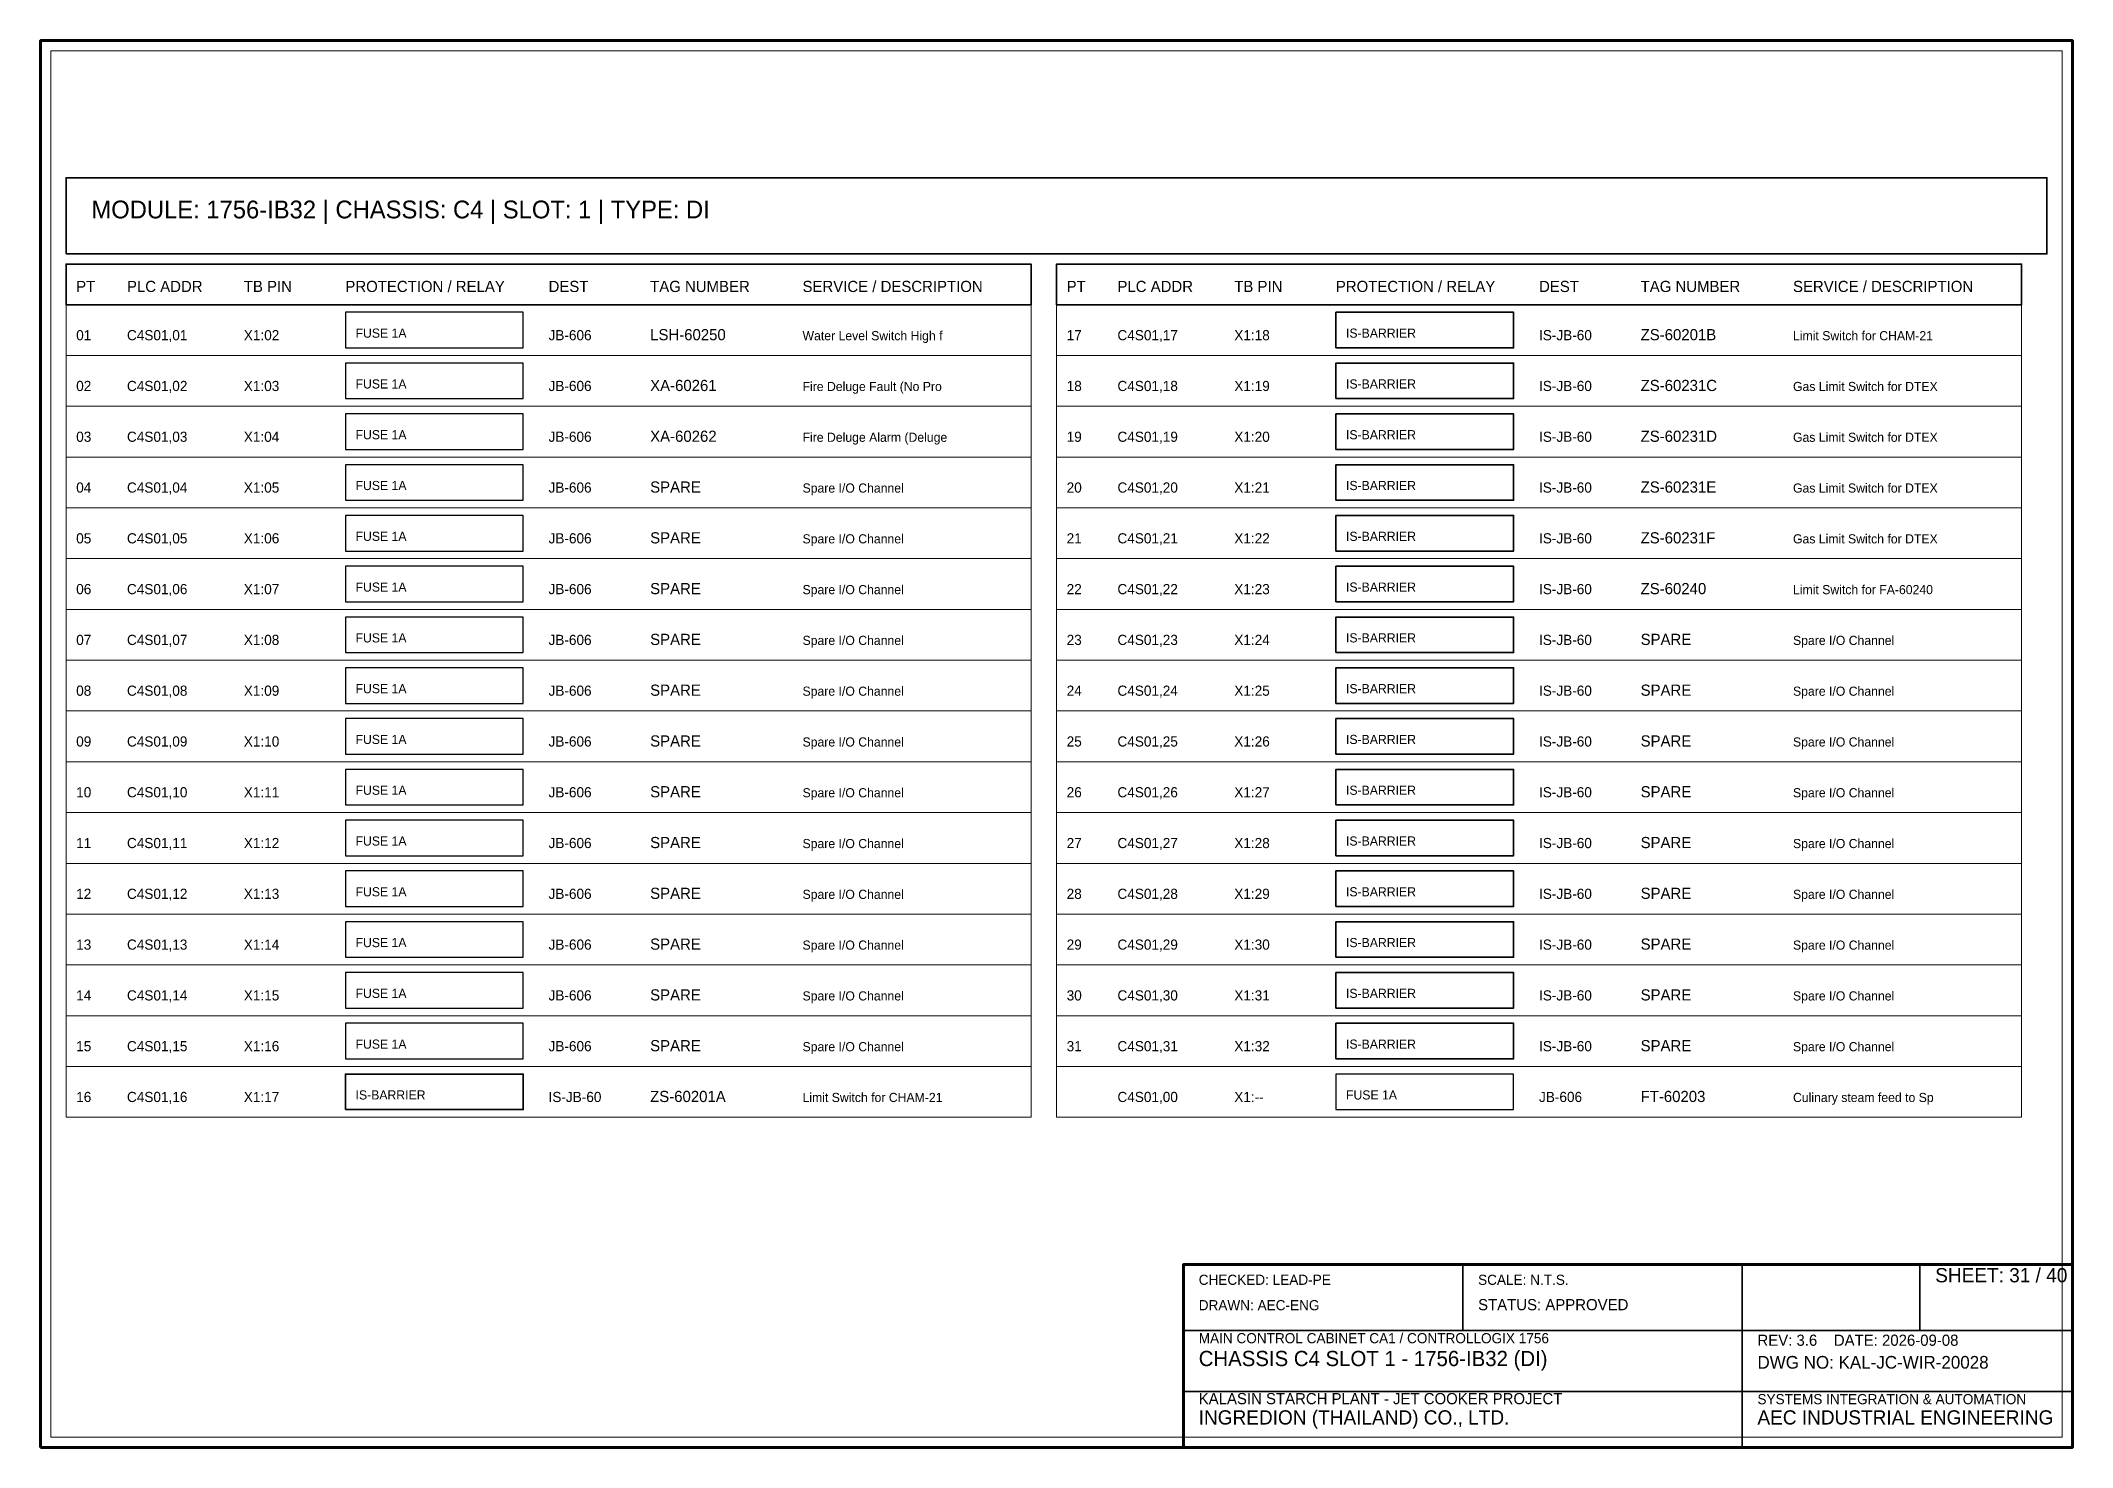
# Model space of a CAD drawing. Header units: millimetres. Extents: x 0 to 2200, y -2240 to 277.
# Drawn here: x 0 to 400, y -1920 to -1643 of the extents above; entities that cross this region are included whole.
import ezdxf

# ---------------------------------------------------------------- set-up
doc = ezdxf.new("R2010")
doc.units = ezdxf.units.MM
for name, color, linetype, lineweight in [('0_BORDER', 7, 'Continuous', 70), ('0_TITLE_BLOCK', 4, 'Continuous', 35), ('IE-CABLE', 6, 'Continuous', 25), ('IE-EQUIP', 2, 'Continuous', 35), ('IE-WIRE', 1, 'Continuous', 25), ('IS_BARRIERS', 140, 'Continuous', 35), ('NOTATIONS', 8, 'Continuous', 18), ('TER', 3, 'Continuous', 35), ('TEXTS', 7, 'Continuous', 25)]:
    doc.layers.add(name, color=color, linetype=linetype, lineweight=lineweight)

msp = doc.modelspace()

# ---------------------------------------------------------------- texts
at = {"layer": '0_TITLE_BLOCK'}
for s, height, p in [('MODULE: 1756-IB32 | CHASSIS: C4 | SLOT: 1 | TYPE: DI', 3.5, (10, -1678)), ('PT', 2.2, (7, -1692.5)), ('PLC ADDR', 2.2, (17, -1692.5)), ('TB PIN', 2.2, (40, -1692.5)), ('PROTECTION / RELAY', 2.2, (60, -1692.5)), ('DEST', 2.2, (100, -1692.5)), ('TAG NUMBER', 2.2, (120, -1692.5)), ('SERVICE / DESCRIPTION', 2.2, (150, -1692.5)), ('PT', 2.2, (202, -1692.5)), ('PLC ADDR', 2.2, (212, -1692.5)), ('TB PIN', 2.2, (235, -1692.5)), ('PROTECTION / RELAY', 2.2, (255, -1692.5)), ('DEST', 2.2, (295, -1692.5)), ('TAG NUMBER', 2.2, (315, -1692.5)), ('SERVICE / DESCRIPTION', 2.2, (345, -1692.5)), ('SHEET: 31 / 40', 2.8, (373, -1887.5)), ('STATUS: APPROVED', 2.2, (283, -1893)), ('CHASSIS C4 SLOT 1 - 1756-IB32 (DI)', 3, (228, -1904)), ('INGREDION (THAILAND) CO., LTD.', 2.8, (228, -1915.5)), ('AEC INDUSTRIAL ENGINEERING', 2.8, (338, -1915.5))]:
    msp.add_text(s, height=height, dxfattribs=at).set_placement(p)
at = {"layer": 'IE-CABLE'}
for s, p in [('JB-606', (100, -1702)), ('IS-JB-60', (295, -1702)), ('JB-606', (100, -1712)), ('IS-JB-60', (295, -1712)), ('JB-606', (100, -1722)), ('IS-JB-60', (295, -1722)), ('JB-606', (100, -1732)), ('IS-JB-60', (295, -1732)), ('JB-606', (100, -1742)), ('IS-JB-60', (295, -1742)), ('JB-606', (100, -1752)), ('IS-JB-60', (295, -1752)), ('JB-606', (100, -1762)), ('IS-JB-60', (295, -1762)), ('JB-606', (100, -1772)), ('IS-JB-60', (295, -1772)), ('JB-606', (100, -1782)), ('IS-JB-60', (295, -1782)), ('JB-606', (100, -1792)), ('IS-JB-60', (295, -1792)), ('JB-606', (100, -1802)), ('IS-JB-60', (295, -1802)), ('JB-606', (100, -1812)), ('IS-JB-60', (295, -1812)), ('JB-606', (100, -1822)), ('IS-JB-60', (295, -1822)), ('JB-606', (100, -1832)), ('IS-JB-60', (295, -1832)), ('JB-606', (100, -1842)), ('IS-JB-60', (295, -1842)), ('IS-JB-60', (100, -1852)), ('JB-606', (295, -1852))]:
    msp.add_text(s, height=2, dxfattribs=at).set_placement(p)
at = {"layer": 'IE-WIRE'}
for p in [(62, -1701.5), (62, -1711.5), (62, -1721.5), (62, -1731.5), (62, -1741.5), (62, -1751.5), (62, -1761.5), (62, -1771.5), (62, -1781.5), (62, -1791.5), (62, -1801.5), (62, -1811.5), (62, -1821.5), (62, -1831.5), (62, -1841.5), (257, -1851.5)]:
    msp.add_text('FUSE 1A', height=1.8, dxfattribs=at).set_placement(p)
at = {"layer": 'IS_BARRIERS'}
for p in [(257, -1701.5), (257, -1711.5), (257, -1721.5), (257, -1731.5), (257, -1741.5), (257, -1751.5), (257, -1761.5), (257, -1771.5), (257, -1781.5), (257, -1791.5), (257, -1801.5), (257, -1811.5), (257, -1821.5), (257, -1831.5), (257, -1841.5), (62, -1851.5)]:
    msp.add_text('IS-BARRIER', height=1.8, dxfattribs=at).set_placement(p)
at = {"layer": 'TER'}
for s, p in [('X1:02', (40, -1702)), ('X1:18', (235, -1702)), ('X1:03', (40, -1712)), ('X1:19', (235, -1712)), ('X1:04', (40, -1722)), ('X1:20', (235, -1722)), ('X1:05', (40, -1732)), ('X1:21', (235, -1732)), ('X1:06', (40, -1742)), ('X1:22', (235, -1742)), ('X1:07', (40, -1752)), ('X1:23', (235, -1752)), ('X1:08', (40, -1762)), ('X1:24', (235, -1762)), ('X1:09', (40, -1772)), ('X1:25', (235, -1772)), ('X1:10', (40, -1782)), ('X1:26', (235, -1782)), ('X1:11', (40, -1792)), ('X1:27', (235, -1792)), ('X1:12', (40, -1802)), ('X1:28', (235, -1802)), ('X1:13', (40, -1812)), ('X1:29', (235, -1812)), ('X1:14', (40, -1822)), ('X1:30', (235, -1822)), ('X1:15', (40, -1832)), ('X1:31', (235, -1832)), ('X1:16', (40, -1842)), ('X1:32', (235, -1842)), ('X1:17', (40, -1852)), ('X1:--', (235, -1852))]:
    msp.add_text(s, height=2, dxfattribs=at).set_placement(p)
at = {"layer": 'TEXTS'}
for s, height, p in [('01', 2, (7, -1702)), ('C4S01,01', 2, (17, -1702)), ('LSH-60250', 2.2, (120, -1702)), ('17', 2, (202, -1702)), ('C4S01,17', 2, (212, -1702)), ('ZS-60201B', 2.2, (315, -1702)), ('Water Level Switch High f', 1.8, (150, -1702)), ('Limit Switch for CHAM-21 ', 1.8, (345, -1702)), ('02', 2, (7, -1712)), ('C4S01,02', 2, (17, -1712)), ('XA-60261', 2.2, (120, -1712)), ('Fire Deluge Fault (No Pro', 1.8, (150, -1712)), ('18', 2, (202, -1712)), ('C4S01,18', 2, (212, -1712)), ('ZS-60231C', 2.2, (315, -1712)), ('Gas Limit Switch for DTEX', 1.8, (345, -1712)), ('03', 2, (7, -1722)), ('C4S01,03', 2, (17, -1722)), ('XA-60262', 2.2, (120, -1722)), ('19', 2, (202, -1722)), ('C4S01,19', 2, (212, -1722)), ('ZS-60231D', 2.2, (315, -1722)), ('Fire Deluge Alarm (Deluge', 1.8, (150, -1722)), ('Gas Limit Switch for DTEX', 1.8, (345, -1722)), ('04', 2, (7, -1732)), ('C4S01,04', 2, (17, -1732)), ('SPARE', 2.2, (120, -1732)), ('Spare I/O Channel', 1.8, (150, -1732)), ('20', 2, (202, -1732)), ('C4S01,20', 2, (212, -1732)), ('ZS-60231E', 2.2, (315, -1732)), ('Gas Limit Switch for DTEX', 1.8, (345, -1732)), ('05', 2, (7, -1742)), ('C4S01,05', 2, (17, -1742)), ('SPARE', 2.2, (120, -1742)), ('21', 2, (202, -1742)), ('C4S01,21', 2, (212, -1742)), ('ZS-60231F', 2.2, (315, -1742)), ('Spare I/O Channel', 1.8, (150, -1742)), ('Gas Limit Switch for DTEX', 1.8, (345, -1742)), ('06', 2, (7, -1752)), ('C4S01,06', 2, (17, -1752)), ('SPARE', 2.2, (120, -1752)), ('Spare I/O Channel', 1.8, (150, -1752)), ('22', 2, (202, -1752)), ('C4S01,22', 2, (212, -1752)), ('ZS-60240', 2.2, (315, -1752)), ('Limit Switch for FA-60240', 1.8, (345, -1752)), ('07', 2, (7, -1762)), ('C4S01,07', 2, (17, -1762)), ('SPARE', 2.2, (120, -1762)), ('23', 2, (202, -1762)), ('C4S01,23', 2, (212, -1762)), ('SPARE', 2.2, (315, -1762)), ('Spare I/O Channel', 1.8, (150, -1762)), ('Spare I/O Channel', 1.8, (345, -1762)), ('08', 2, (7, -1772)), ('C4S01,08', 2, (17, -1772)), ('SPARE', 2.2, (120, -1772)), ('Spare I/O Channel', 1.8, (150, -1772)), ('24', 2, (202, -1772)), ('C4S01,24', 2, (212, -1772)), ('SPARE', 2.2, (315, -1772)), ('Spare I/O Channel', 1.8, (345, -1772)), ('09', 2, (7, -1782)), ('C4S01,09', 2, (17, -1782)), ('SPARE', 2.2, (120, -1782)), ('25', 2, (202, -1782)), ('C4S01,25', 2, (212, -1782)), ('SPARE', 2.2, (315, -1782)), ('Spare I/O Channel', 1.8, (150, -1782)), ('Spare I/O Channel', 1.8, (345, -1782)), ('10', 2, (7, -1792)), ('C4S01,10', 2, (17, -1792)), ('SPARE', 2.2, (120, -1792)), ('Spare I/O Channel', 1.8, (150, -1792)), ('26', 2, (202, -1792)), ('C4S01,26', 2, (212, -1792)), ('SPARE', 2.2, (315, -1792)), ('Spare I/O Channel', 1.8, (345, -1792)), ('11', 2, (7, -1802)), ('C4S01,11', 2, (17, -1802)), ('SPARE', 2.2, (120, -1802)), ('27', 2, (202, -1802)), ('C4S01,27', 2, (212, -1802)), ('SPARE', 2.2, (315, -1802)), ('Spare I/O Channel', 1.8, (150, -1802)), ('Spare I/O Channel', 1.8, (345, -1802)), ('12', 2, (7, -1812)), ('C4S01,12', 2, (17, -1812)), ('SPARE', 2.2, (120, -1812)), ('Spare I/O Channel', 1.8, (150, -1812)), ('28', 2, (202, -1812)), ('C4S01,28', 2, (212, -1812)), ('SPARE', 2.2, (315, -1812)), ('Spare I/O Channel', 1.8, (345, -1812)), ('13', 2, (7, -1822)), ('C4S01,13', 2, (17, -1822)), ('SPARE', 2.2, (120, -1822)), ('29', 2, (202, -1822)), ('C4S01,29', 2, (212, -1822)), ('SPARE', 2.2, (315, -1822)), ('Spare I/O Channel', 1.8, (150, -1822)), ('Spare I/O Channel', 1.8, (345, -1822)), ('14', 2, (7, -1832)), ('C4S01,14', 2, (17, -1832)), ('SPARE', 2.2, (120, -1832)), ('Spare I/O Channel', 1.8, (150, -1832)), ('30', 2, (202, -1832)), ('C4S01,30', 2, (212, -1832)), ('SPARE', 2.2, (315, -1832)), ('Spare I/O Channel', 1.8, (345, -1832)), ('15', 2, (7, -1842)), ('C4S01,15', 2, (17, -1842)), ('SPARE', 2.2, (120, -1842)), ('31', 2, (202, -1842)), ('C4S01,31', 2, (212, -1842)), ('SPARE', 2.2, (315, -1842)), ('Spare I/O Channel', 1.8, (150, -1842)), ('Spare I/O Channel', 1.8, (345, -1842)), ('16', 2, (7, -1852)), ('C4S01,16', 2, (17, -1852)), ('ZS-60201A', 2.2, (120, -1852)), ('Limit Switch for CHAM-21 ', 1.8, (150, -1852)), ('C4S01,00', 2, (212, -1852)), ('FT-60203', 2.2, (315, -1852)), ('Culinary steam feed to Sp', 1.8, (345, -1852)), ('CHECKED: LEAD-PE', 2, (228, -1888)), ('SCALE: N.T.S.', 2, (283, -1888)), ('DRAWN: AEC-ENG', 2, (228, -1893)), ('MAIN CONTROL CABINET CA1 / CONTROLLOGIX 1756', 2, (228, -1899.5)), ('REV: 3.6    DATE: 2026-09-08', 2.2, (338, -1900)), ('DWG NO: KAL-JC-WIR-20028', 2.5, (338, -1904.5)), ('KALASIN STARCH PLANT - JET COOKER PROJECT', 2.2, (228, -1911.5)), ('SYSTEMS INTEGRATION & AUTOMATION', 2, (338, -1911.5))]:
    msp.add_text(s, height=height, dxfattribs=at).set_placement(p)

# ---------------------------------------------------------------- linework, layer by layer
at = {"layer": '0_BORDER'}
for points in [[(0, -1920), (400, -1920), (400, -1643), (0, -1643)], [(225, -1920), (400, -1920), (400, -1884), (225, -1884)]]:
    msp.add_lwpolyline(points, close=True, dxfattribs=at)
at = {"layer": '0_TITLE_BLOCK'}
for p, q in [((280, -1897), (280, -1884)), ((335, -1897), (335, -1884)), ((370, -1897), (370, -1884)), ((225, -1897), (400, -1897)), ((335, -1920), (335, -1897)), ((225, -1909), (400, -1909))]:
    msp.add_line(p, q, dxfattribs=at)
for points in [[(5, -1695), (195, -1695), (195, -1687), (5, -1687)], [(200, -1695), (390, -1695), (390, -1687), (200, -1687)]]:
    msp.add_lwpolyline(points, close=True, dxfattribs=at)
at = {"layer": 'IE-EQUIP'}
msp.add_lwpolyline([(5, -1685), (395, -1685), (395, -1670), (5, -1670)], close=True, dxfattribs=at)
at = {"layer": 'IE-WIRE'}
for points in [[(60, -1703.5), (95, -1703.5), (95, -1696.5), (60, -1696.5)], [(60, -1713.5), (95, -1713.5), (95, -1706.5), (60, -1706.5)], [(60, -1723.5), (95, -1723.5), (95, -1716.5), (60, -1716.5)], [(60, -1733.5), (95, -1733.5), (95, -1726.5), (60, -1726.5)], [(60, -1743.5), (95, -1743.5), (95, -1736.5), (60, -1736.5)], [(60, -1753.5), (95, -1753.5), (95, -1746.5), (60, -1746.5)], [(60, -1763.5), (95, -1763.5), (95, -1756.5), (60, -1756.5)], [(60, -1773.5), (95, -1773.5), (95, -1766.5), (60, -1766.5)], [(60, -1783.5), (95, -1783.5), (95, -1776.5), (60, -1776.5)], [(60, -1793.5), (95, -1793.5), (95, -1786.5), (60, -1786.5)], [(60, -1803.5), (95, -1803.5), (95, -1796.5), (60, -1796.5)], [(60, -1813.5), (95, -1813.5), (95, -1806.5), (60, -1806.5)], [(60, -1823.5), (95, -1823.5), (95, -1816.5), (60, -1816.5)], [(60, -1833.5), (95, -1833.5), (95, -1826.5), (60, -1826.5)], [(60, -1843.5), (95, -1843.5), (95, -1836.5), (60, -1836.5)], [(255, -1853.5), (290, -1853.5), (290, -1846.5), (255, -1846.5)]]:
    msp.add_lwpolyline(points, close=True, dxfattribs=at)
at = {"layer": 'IS_BARRIERS'}
for points in [[(255, -1703.5), (290, -1703.5), (290, -1696.5), (255, -1696.5)], [(255, -1713.5), (290, -1713.5), (290, -1706.5), (255, -1706.5)], [(255, -1723.5), (290, -1723.5), (290, -1716.5), (255, -1716.5)], [(255, -1733.5), (290, -1733.5), (290, -1726.5), (255, -1726.5)], [(255, -1743.5), (290, -1743.5), (290, -1736.5), (255, -1736.5)], [(255, -1753.5), (290, -1753.5), (290, -1746.5), (255, -1746.5)], [(255, -1763.5), (290, -1763.5), (290, -1756.5), (255, -1756.5)], [(255, -1773.5), (290, -1773.5), (290, -1766.5), (255, -1766.5)], [(255, -1783.5), (290, -1783.5), (290, -1776.5), (255, -1776.5)], [(255, -1793.5), (290, -1793.5), (290, -1786.5), (255, -1786.5)], [(255, -1803.5), (290, -1803.5), (290, -1796.5), (255, -1796.5)], [(255, -1813.5), (290, -1813.5), (290, -1806.5), (255, -1806.5)], [(255, -1823.5), (290, -1823.5), (290, -1816.5), (255, -1816.5)], [(255, -1833.5), (290, -1833.5), (290, -1826.5), (255, -1826.5)], [(255, -1843.5), (290, -1843.5), (290, -1836.5), (255, -1836.5)], [(60, -1853.5), (95, -1853.5), (95, -1846.5), (60, -1846.5)]]:
    msp.add_lwpolyline(points, close=True, dxfattribs=at)
at = {"layer": 'NOTATIONS'}
for points in [[(2, -1918), (398, -1918), (398, -1645), (2, -1645)], [(5, -1705), (195, -1705), (195, -1695), (5, -1695)], [(200, -1705), (390, -1705), (390, -1695), (200, -1695)], [(5, -1715), (195, -1715), (195, -1705), (5, -1705)], [(200, -1715), (390, -1715), (390, -1705), (200, -1705)], [(5, -1725), (195, -1725), (195, -1715), (5, -1715)], [(200, -1725), (390, -1725), (390, -1715), (200, -1715)], [(5, -1735), (195, -1735), (195, -1725), (5, -1725)], [(200, -1735), (390, -1735), (390, -1725), (200, -1725)], [(5, -1745), (195, -1745), (195, -1735), (5, -1735)], [(200, -1745), (390, -1745), (390, -1735), (200, -1735)], [(5, -1755), (195, -1755), (195, -1745), (5, -1745)], [(200, -1755), (390, -1755), (390, -1745), (200, -1745)], [(5, -1765), (195, -1765), (195, -1755), (5, -1755)], [(200, -1765), (390, -1765), (390, -1755), (200, -1755)], [(5, -1775), (195, -1775), (195, -1765), (5, -1765)], [(200, -1775), (390, -1775), (390, -1765), (200, -1765)], [(5, -1785), (195, -1785), (195, -1775), (5, -1775)], [(200, -1785), (390, -1785), (390, -1775), (200, -1775)], [(5, -1795), (195, -1795), (195, -1785), (5, -1785)], [(200, -1795), (390, -1795), (390, -1785), (200, -1785)], [(5, -1805), (195, -1805), (195, -1795), (5, -1795)], [(200, -1805), (390, -1805), (390, -1795), (200, -1795)], [(5, -1815), (195, -1815), (195, -1805), (5, -1805)], [(200, -1815), (390, -1815), (390, -1805), (200, -1805)], [(5, -1825), (195, -1825), (195, -1815), (5, -1815)], [(200, -1825), (390, -1825), (390, -1815), (200, -1815)], [(5, -1835), (195, -1835), (195, -1825), (5, -1825)], [(200, -1835), (390, -1835), (390, -1825), (200, -1825)], [(5, -1845), (195, -1845), (195, -1835), (5, -1835)], [(200, -1845), (390, -1845), (390, -1835), (200, -1835)], [(5, -1855), (195, -1855), (195, -1845), (5, -1845)], [(200, -1855), (390, -1855), (390, -1845), (200, -1845)]]:
    msp.add_lwpolyline(points, close=True, dxfattribs=at)

msp.set_redraw_order([(e.dxf.handle, doc.entitydb.next_handle()) for e in msp.query("TEXT MTEXT ATTDEF DIMENSION ARC_DIMENSION")])  # texts and dimensions are drawn at this point

doc.saveas('drawing.dxf')
